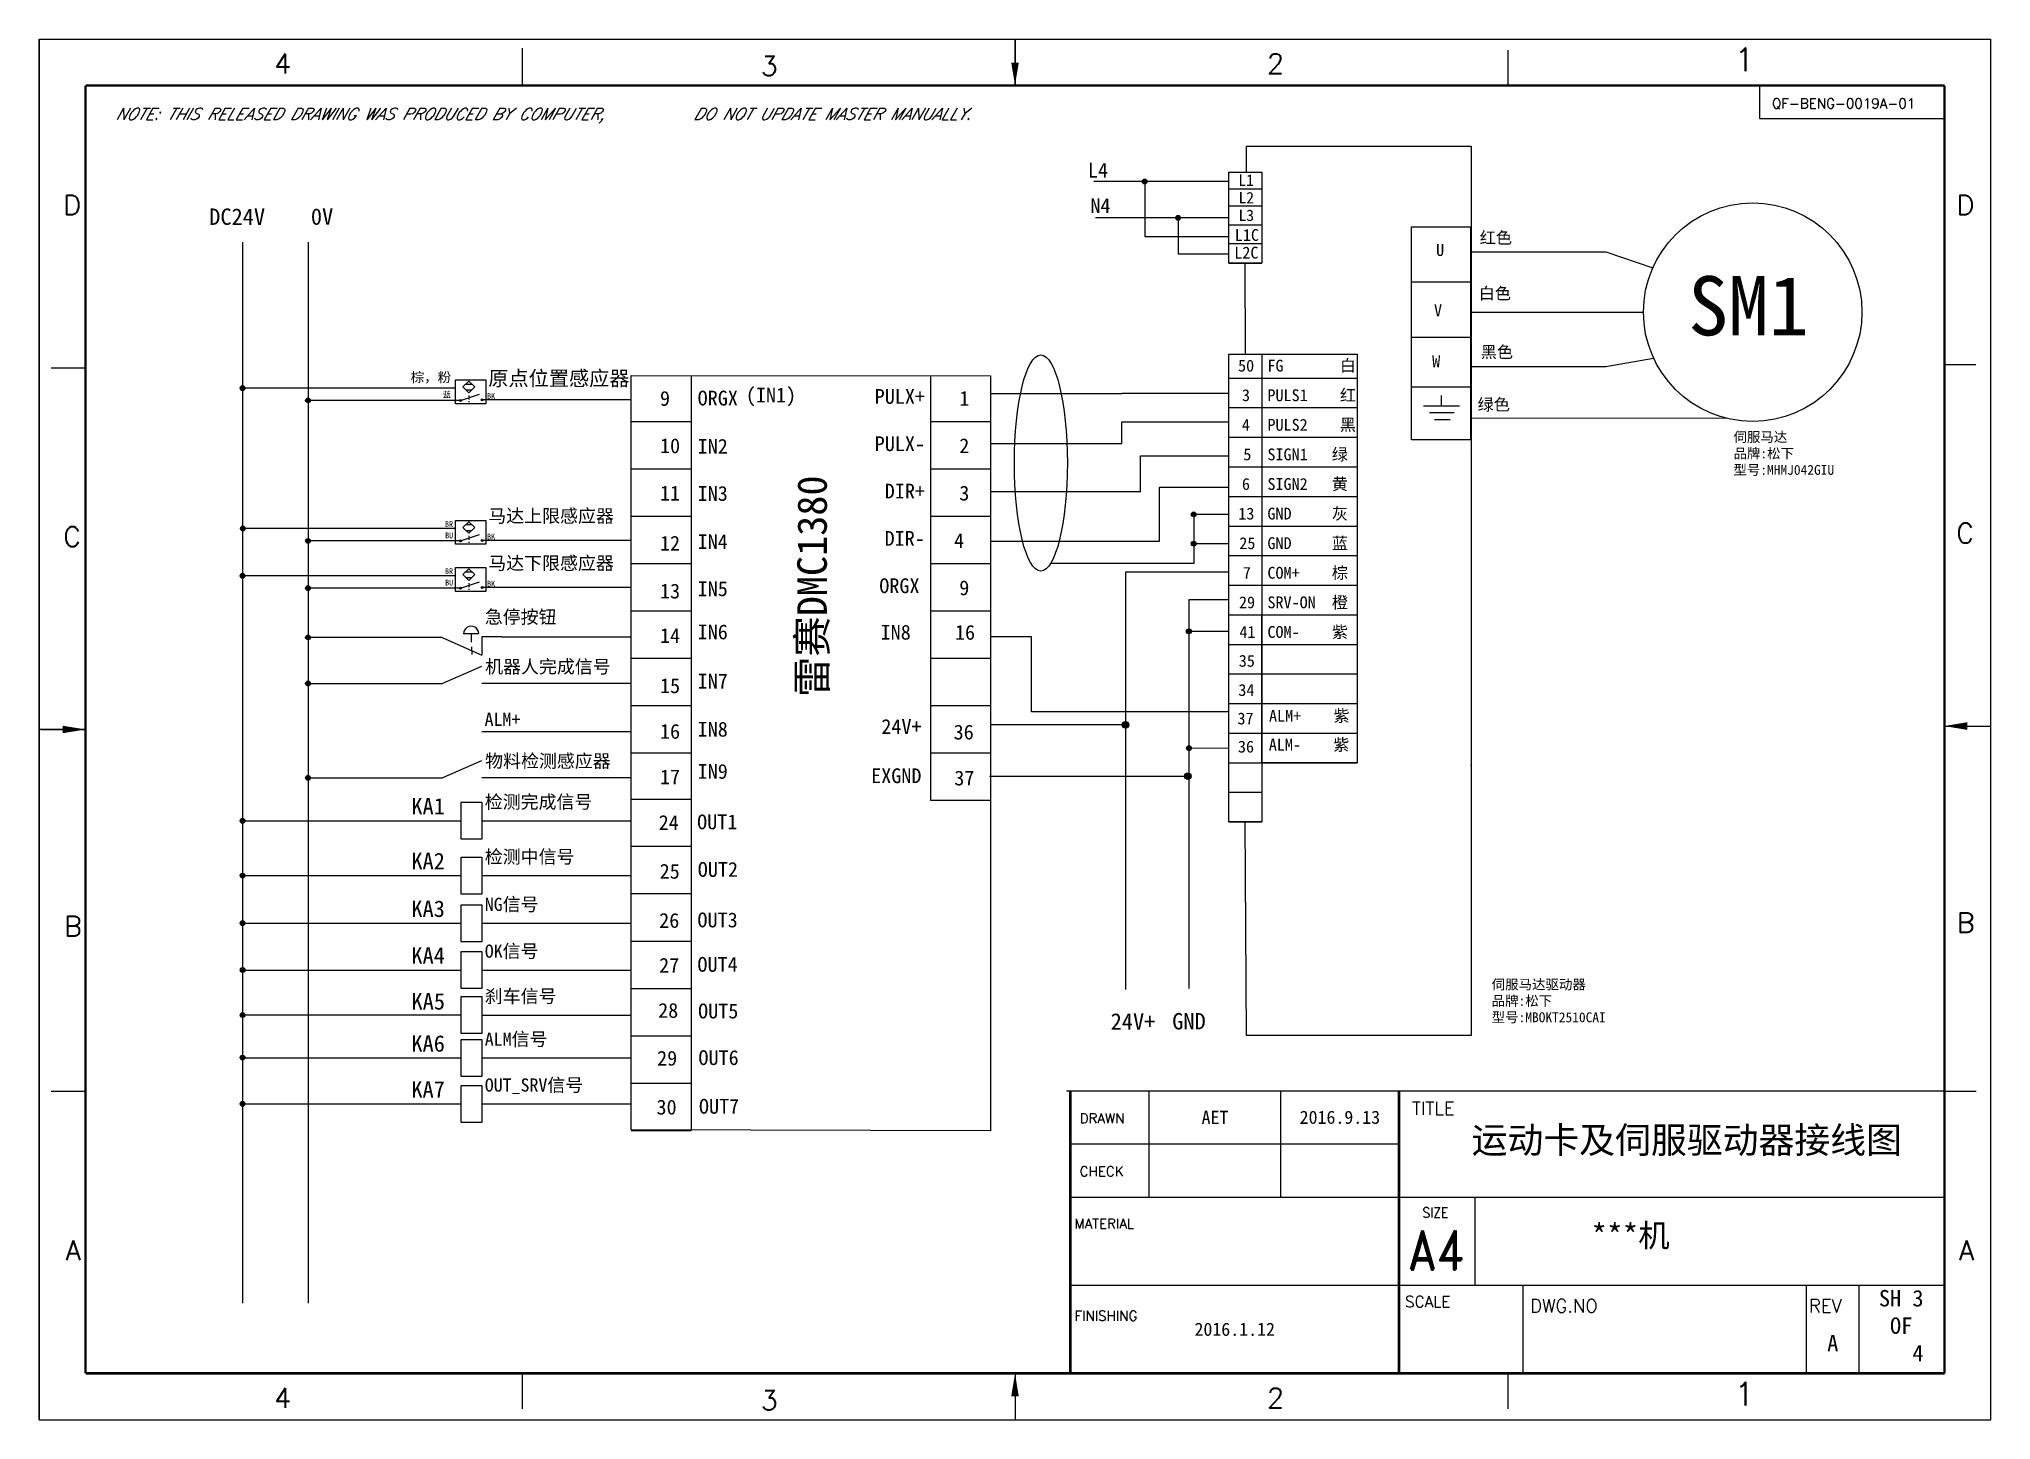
# Model space of a CAD drawing. Extents: x -1417 to 656, y -652 to 1340.
# Drawn here: x 13.1 to 310.1, y -369.7 to -159.7 of the extents above; entities that cross this region are included whole.
import ezdxf
from ezdxf.enums import TextEntityAlignment as Align

# ---------------------------------------------------------------- set-up
doc = ezdxf.new("R2010")
doc.units = 0
doc.header["$LTSCALE"] = 4
doc.layers.get('0').update_dxf_attribs({"linetype": 'CONTINUOUS'})
for name, color, linetype in [('DIM', 253, 'CONTINUOUS'), ('FRAME', 6, 'CONTINUOUS'), ('OUT', 7, 'CONTINUOUS'), ('SCREW', 3, 'CONTINUOUS')]:
    doc.layers.add(name, color=color, linetype=linetype)
doc.styles.add('DIMENSION', font='romans.shx')
doc.styles.add('ROMAND', font='romand')
doc.styles.get("Standard").update_dxf_attribs({"font": ''})
doc.styles.add('STANDARD2', font='SIMPLEX', dxfattribs={"oblique": 20})
doc.styles.add('STANDARD3', font='SIMPLEX', dxfattribs={"width": 0.8})
doc.styles.add('VERTICALBIGFONT', font='txt.shx', dxfattribs={"bigfont": 'bigfont.shx'})
doc.styles.get('Standard').set_extended_font_data('SimSun')
doc.dimstyles.get("Standard").update_dxf_attribs({"dimtxt": 2, "dimasz": 0.18, "dimexe": 0.18, "dimexo": 0.0625, "dimtad": 0, "dimtih": 1, "dimtoh": 1, "dimdec": 4, "dimdsep": 46, "dimlunit": 6, "dimtxsty": 'Standard', "dimcen": 0.09, "dimclrt": 3, "dimadec": 0, "dimazin": 0, "dimtfac": 1, "dimtdec": 4, "dimtofl": 0, "dimtmove": 0, "dimatfit": 3, "dimfxl": 0, "dimtolj": 1, "dimtzin": 0, "dimarcsym": 0})

msp = doc.modelspace()

# ---------------------------------------------------------------- texts
at = {"lineweight": -3}
for s, insert, char_height, width, attachment_point in [('L4', (172.68, -178.53), 2.25, 5.5522, 1), ('{\\fKaiTi_GB2312|b0|i0|c134|p49;L1}', (195.58, -180.31), 1.7331, 24.4613, 1), ('N4', (173.06, -183.92), 2.25, 5.5522, 1), ('{\\fKaiTi_GB2312|b0|i0|c134|p49;L2}', (195.6, -182.97), 1.7331, 24.4613, 1), ('DC24V', (38.98, -185.48), 2.5, 9.3085, 1), ('0V', (54.45, -185.46), 2.5, 9.3085, 1), ('{\\fKaiTi_GB2312|b0|i0|c134|p49;L3}', (195.6, -185.65), 1.7331, 24.4613, 1), ('{\\fKaiTi_GB2312|b0|i0|c134|p49;L1C}', (195.04, -188.61), 1.8, 25.4054, 1), ('{\\fKaiTi_GB2312|b0|i0|c134|p49;红色}', (232.3, -189.02), 1.8, 25.4054, 1), ('{\\fKaiTi_GB2312|b0|i0|c134|p49;L2C}', (194.96, -191.29), 1.8, 25.4054, 1), ('{\\fKaiTi_GB2312|b0|i0|c134|p49;U}', (225.66, -190.9), 1.8, 25.4054, 1), ('SM1', (264.02, -195.77), 9, 5.025, 1), ('{\\fKaiTi_GB2312|b0|i0|c134|p49;白色}', (232.14, -197.48), 1.8, 25.4054, 1), ('{\\fKaiTi_GB2312|b0|i0|c134|p49;V}', (225.34, -200.07), 1.8, 25.4054, 1), ('{\\fKaiTi_GB2312|b0|i0|c134|p49;W}', (225.06, -207.82), 1.8, 25.4054, 1), ('{\\fKaiTi_GB2312|b0|i0|c134|p49;黑色}', (232.45, -206.4), 1.8, 25.4054, 1), ('原点位置感应器', (81.45, -210.18), 2.25, 24.4485, 1), ('{\\fKaiTi_GB2312|b0|i0|c134|p49;50}', (195.53, -208.48), 1.8, 25.4054, 1), ('{\\fKaiTi_GB2312|b0|i0|c134|p49;FG       }白', (200, -208.48), 1.8, 25.4054, 1), ('{\\fSimSun|b0|i0|c134|p2;蓝}', (74.51, -213.34), 0.9, 4.9125, 1), ('{\\fSimSun|b0|i0|c134|p2;BK}', (81.26, -213.56), 0.9, 4.9125, 1), ('{\\fKaiTi_GB2312|b0|i0|c134|p49;9}', (107.57, -213.24), 2.25, 6.1435, 1), ('{\\fNSimSun|b0|i0|c134|p49;ORGX}', (113.3, -213.19), 2.25, 6.3096, 1), ('{\\fNSimSun|b0|i0|c134|p49;(IN1)}', (120.63, -212.73), 2.25, 6.3096, 1), ('{\\fNSimSun|b0|i0|c134|p49;PULX+}', (140.24, -212.93), 2.25, 6.3096, 1), ('{\\fKaiTi_GB2312|b0|i0|c134|p49;1}', (153.11, -213.24), 2.25, 6.1435, 1), ('{\\fKaiTi_GB2312|b0|i0|c134|p49;3}', (196.12, -212.98), 1.8, 25.4054, 1), ('{\\fKaiTi_GB2312|b0|i0|c134|p49;PULS1    }红', (200, -212.98), 1.8, 18.4289, 1), ('{\\fKaiTi_GB2312|b0|i0|c134|p49;绿色}', (231.98, -214.39), 1.8, 25.4054, 1), ('{\\fKaiTi_GB2312|b0|i0|c134|p49;4}', (196.11, -217.48), 1.8, 25.4054, 1), ('{\\fKaiTi_GB2312|b0|i0|c134|p49;PULS2    }黑{\\fKaiTi_GB2312|b0|i0|c134|p49;  }', (200, -217.48), 1.8, 18.0185, 1), ('{\\fKaiTi_GB2312|b0|i0|c134|p49;10}', (107.57, -220.44), 2.25, 6.1435, 1), ('{\\fNSimSun|b0|i0|c134|p49;IN2}', (113.3, -220.52), 2.25, 6.3096, 1), ('{\\fNSimSun|b0|i0|c134|p49;PULX-}', (140.24, -220.13), 2.25, 6.3096, 1), ('{\\fKaiTi_GB2312|b0|i0|c134|p49;2}', (153.11, -220.44), 2.25, 6.1435, 1), ('{\\fKaiTi_GB2312|b0|i0|c134|p49;5}', (196.33, -221.98), 1.8, 25.4054, 1), ('{\\fKaiTi_GB2312|b0|i0|c134|p49;SIGN1   绿}', (200, -221.98), 1.8, 25.4054, 1), ('{\\fKaiTi_GB2312|b0|i0|c134|p49;11}', (107.57, -227.64), 2.25, 6.1435, 1), ('{\\fNSimSun|b0|i0|c134|p49;IN3}', (113.3, -227.69), 2.25, 6.3096, 1), ('{\\fNSimSun|b0|i0|c134|p49;DIR+}', (141.77, -227.33), 2.25, 6.3096, 1), ('{\\fKaiTi_GB2312|b0|i0|c134|p49;3}', (153.11, -227.64), 2.25, 6.1435, 1), ('{\\fKaiTi_GB2312|b0|i0|c134|p49;6}', (196.12, -226.48), 1.8, 25.4054, 1), ('{\\fKaiTi_GB2312|b0|i0|c134|p49;SIGN2   黄}', (200, -226.48), 1.8, 25.4054, 1), ('马达上限感应器', (81.45, -231.23), 2, 24.4485, 1), ('{\\fKaiTi_GB2312|b0|i0|c134|p49;13}', (195.56, -230.98), 1.8, 25.4054, 1), ('{\\fKaiTi_GB2312|b0|i0|c134|p49;GND     灰}', (200, -230.98), 1.8, 25.4054, 1), ('{\\fSimSun|b0|i0|c134|p2;BR}', (74.86, -233.02), 0.9, 4.9125, 1), ('{\\fNSimSun|b0|i0|c134|p49;DIR-}', (141.75, -234.53), 2.25, 6.3096, 1), ('{\\fSimSun|b0|i0|c134|p2;BU}', (74.88, -234.75), 0.9, 4.9125, 1), ('{\\fSimSun|b0|i0|c134|p2;BK}', (81.26, -234.93), 0.9, 4.9125, 1), ('{\\fKaiTi_GB2312|b0|i0|c134|p49;12}', (107.57, -235.26), 2.25, 6.1435, 1), ('{\\fNSimSun|b0|i0|c134|p49;IN4}', (113.3, -235.02), 2.25, 6.3096, 1), ('{\\fKaiTi_GB2312|b0|i0|c134|p49;4}', (152.32, -234.85), 2.25, 6.1435, 1), ('{\\fKaiTi_GB2312|b0|i0|c134|p49;25}', (195.72, -235.48), 1.8, 25.4054, 1), ('{\\fKaiTi_GB2312|b0|i0|c134|p49;GND     蓝}', (200, -235.48), 1.8, 25.4054, 1), ('{\\fSimSun|b0|i0|c134|p2;BR}', (74.86, -240.19), 0.9, 4.9125, 1), ('马达下限感应器', (81.45, -238.41), 2, 24.4485, 1), ('{\\fKaiTi_GB2312|b0|i0|c134|p49;7}', (196.26, -239.98), 1.8, 25.4054, 1), ('{\\fKaiTi_GB2312|b0|i0|c134|p49;COM+    棕}', (200, -239.98), 1.8, 25.4054, 1), ('{\\fSimSun|b0|i0|c134|p2;BU}', (74.88, -241.92), 0.9, 4.9125, 1), ('{\\fSimSun|b0|i0|c134|p2;BK}', (81.26, -242.1), 0.9, 4.9125, 1), ('{\\fKaiTi_GB2312|b0|i0|c134|p49;13}', (107.57, -242.54), 2.25, 6.1435, 1), ('{\\fNSimSun|b0|i0|c134|p49;IN5}', (113.3, -242.19), 2.25, 6.3096, 1), ('{\\fNSimSun|b0|i0|c134|p49;ORGX}', (140.94, -241.73), 2.25, 6.3096, 1), ('{\\fKaiTi_GB2312|b0|i0|c134|p49;9}', (153.11, -242.04), 2.25, 6.1435, 1), ('{\\fKaiTi_GB2312|b0|i0|c134|p49;急停按钮}', (80.92, -246.59), 2, 14.5431, 1), ('{\\fKaiTi_GB2312|b0|i0|c134|p49;29}', (195.67, -244.48), 1.8, 25.4054, 1), ('{\\fKaiTi_GB2312|b0|i0|c134|p49;SRV-ON  橙   }', (200, -244.48), 1.8, 25.4054, 1), ('{\\fKaiTi_GB2312|b0|i0|c134|p49;14}', (107.57, -249.31), 2.25, 6.1435, 1), ('{\\fNSimSun|b0|i0|c134|p49;IN6}', (113.3, -248.75), 2.25, 6.3096, 1), ('{\\fNSimSun|b0|i0|c134|p49;IN8}', (141.14, -248.8), 2.25, 6.3096, 1), ('{\\fKaiTi_GB2312|b0|i0|c134|p49;16}', (152.45, -248.82), 2.25, 6.1435, 1), ('{\\fKaiTi_GB2312|b0|i0|c134|p49;41}', (195.73, -248.98), 1.8, 25.4054, 1), ('{\\fKaiTi_GB2312|b0|i0|c134|p49;COM-    紫}', (200, -248.98), 1.8, 25.4054, 1), ('机器人完成信号', (80.97, -254.15), 2, 21.1891, 1), ('{\\fKaiTi_GB2312|b0|i0|c134|p49;35}', (195.64, -253.37), 1.8, 25.4054, 1), ('{\\fKaiTi_GB2312|b0|i0|c134|p49;15}', (107.57, -256.93), 2.25, 6.1435, 1), ('{\\fNSimSun|b0|i0|c134|p49;IN7}', (113.3, -256.23), 2.25, 6.3096, 1), ('{\\fKaiTi_GB2312|b0|i0|c134|p49;34}', (195.57, -257.81), 1.8, 25.4054, 1), ('ALM+', (80.88, -262.16), 2, 21.1891, 1), ('{\\fKaiTi_GB2312|b0|i0|c134|p49;16}', (107.57, -263.87), 2.25, 6.1435, 1), ('{\\fNSimSun|b0|i0|c134|p49;IN8}', (113.3, -263.55), 2.25, 6.3096, 1), ('{\\fNSimSun|b0|i0|c134|p49;24V+}', (141.25, -263.14), 2.25, 6.3096, 1), ('{\\fKaiTi_GB2312|b0|i0|c134|p49;36}', (152.25, -263.98), 2.25, 6.1435, 1), ('{\\fKaiTi_GB2312|b0|i0|c134|p49;37}', (195.44, -262.14), 1.8, 25.4054, 1), ('{\\fKaiTi_GB2312|b0|i0|c134|p49;ALM+    }紫', (200.24, -261.73), 1.8, 25.4054, 1), ('{\\fKaiTi_GB2312|b0|i0|c134|p49;36}', (195.51, -266.42), 1.8, 25.4054, 1), ('{\\fKaiTi_GB2312|b0|i0|c134|p49;ALM-    }紫', (200.21, -266.12), 1.8, 25.4054, 1), ('物料检测感应器', (80.97, -268.5), 2, 21.1891, 1), ('{\\fNSimSun|b0|i0|c134|p49;IN9}', (113.3, -269.96), 2.25, 6.3096, 1), ('{\\fKaiTi_GB2312|b0|i0|c134|p49;17}', (107.57, -270.8), 2.25, 6.1435, 1), ('{\\fNSimSun|b0|i0|c134|p49;EXGND}', (139.7, -270.62), 2.25, 6.3096, 1), ('{\\fKaiTi_GB2312|b0|i0|c134|p49;37}', (152.35, -270.97), 2.25, 6.1435, 1), ('{\\fKaiTi_GB2312|b0|i0|c134|p49;KA1}', (69.74, -275.14), 2.5, 34.6036, 1), ('检测完成信号', (80.91, -274.72), 2, 34.6036, 1), ('{\\fKaiTi_GB2312|b0|i0|c134|p49;24}', (107.37, -277.74), 2.25, 6.1435, 1), ('{\\fNSimSun|b0|i0|c134|p49;OUT1}', (113.22, -277.64), 2.25, 6.3096, 1), ('{\\fKaiTi_GB2312|b0|i0|c134|p49;KA2}', (69.74, -283.47), 2.5, 34.6036, 1), ('检测中信号', (80.91, -283.06), 2, 34.6036, 1), ('{\\fNSimSun|b0|i0|c134|p49;OUT2}', (113.32, -284.87), 2.25, 6.3096, 1), ('{\\fKaiTi_GB2312|b0|i0|c134|p49;25}', (107.52, -285.15), 2.25, 6.1435, 1), ('{\\fKaiTi_GB2312|b0|i0|c134|p49;KA3}', (69.74, -290.72), 2.5, 34.6036, 1), ('NG信号', (80.91, -290.3), 2, 34.6036, 1), ('{\\fKaiTi_GB2312|b0|i0|c134|p49;26}', (107.45, -292.63), 2.25, 6.1435, 1), ('{\\fNSimSun|b0|i0|c134|p49;OUT3}', (113.27, -292.55), 2.25, 6.3096, 1), ('{\\fKaiTi_GB2312|b0|i0|c134|p49;KA4}', (69.74, -297.84), 2.5, 34.6036, 1), ('OK信号', (80.91, -297.42), 2, 34.6036, 1), ('{\\fKaiTi_GB2312|b0|i0|c134|p49;27}', (107.44, -299.45), 2.25, 6.1435, 1), ('{\\fNSimSun|b0|i0|c134|p49;OUT4}', (113.27, -299.31), 2.25, 6.3096, 1), ('{\\fKaiTi_GB2312|b0|i0|c134|p49;KA5}', (69.76, -304.81), 2.5, 34.6036, 1), ('刹车信号', (80.91, -304.27), 2, 34.6036, 1), ('{\\fKaiTi_GB2312|b0|i0|c134|p49;28}', (107.29, -306.31), 2.25, 6.1435, 1), ('{\\fNSimSun|b0|i0|c134|p49;OUT5}', (113.37, -306.4), 2.25, 6.3096, 1), ('{\\fNSimSun|b0|i0|c134|p49;24V+}', (176.14, -307.87), 2.5, 7.0107, 1), ('{\\fNSimSun|b0|i0|c134|p49;GND}', (185.51, -307.83), 2.5, 7.0107, 1), ('{\\fKaiTi_GB2312|b0|i0|c134|p49;KA6}', (69.74, -311.21), 2.5, 34.6036, 1), ('ALM信号', (80.91, -310.8), 2, 34.6036, 1), ('{\\fKaiTi_GB2312|b0|i0|c134|p49;29}', (107.13, -313.58), 2.25, 6.1435, 1), ('{\\fNSimSun|b0|i0|c134|p49;OUT6}', (113.42, -313.49), 2.25, 6.3096, 1), ('OUT_SRV信号', (80.91, -317.78), 2, 34.6036, 1), ('{\\fKaiTi_GB2312|b0|i0|c134|p49;KA7}', (69.74, -318.2), 2.5, 34.6036, 1), ('{\\fKaiTi_GB2312|b0|i0|c134|p49;30}', (107.04, -321.02), 2.25, 6.1435, 1), ('{\\fNSimSun|b0|i0|c134|p49;OUT7}', (113.5, -320.89), 2.25, 6.4651, 1), ('{\\fSimSun|b0|i0|c134|p2;AET}', (192.02, -323.7), 2, 20, 5), ('\\A1;2016.9.13', (211.02, -323.7), 2, 18, 5), ('{\\fSimHei|b0|i0|c134|p2;***机  }', (249.28, -339.91), 3.5, 55.6763, 1), ('{\\fSimSun|b0|i0|c134|p2;SH 3\\P OF\\P   4}', (293.03, -360.79), 2.5, 8.1055, 7), ('\\A1;{\\fSimSun|b0|i0|c134|p2;2016.1.12}', (195.02, -355.94), 2, 50, 5), ('{\\fSimSun|b0|i0|c134|p2;\\PA}', (286.02, -355.94), 2.5, 8, 5)]:
    msp.add_mtext(s, dxfattribs=dict(at, insert=insert, char_height=char_height, width=width, attachment_point=attachment_point))
at = {"lineweight": -3, "insert": (69.65, -210.39), "char_height": 1.5, "width": 7.3839, "attachment_point": 1, "style": 'ROMAND'}
msp.add_mtext('{\\fSTSong|b0|i0|c134|p2;棕，粉}', dxfattribs=at)
at = {"lineweight": -3, "insert": (128.46, -259.78), "char_height": 4.5, "width": 87.794, "attachment_point": 1, "rotation": 90}
msp.add_mtext('{\\fKaiTi_GB2312|b0|i0|c134|p49;雷赛DMC1380}', dxfattribs=at)
at = {"layer": 'DIM', "lineweight": -3, "insert": (276.77, -168.75), "char_height": 1.5, "width": 45.8534, "attachment_point": 1, "style": 'DIMENSION'}
msp.add_mtext('QF-BENG-0019A-01', dxfattribs=at)
at = {"layer": 'FRAME', "color": 253, "lineweight": -3, "style": 'DIMENSION'}
for s, height, p in [('4', 3, (48.86, -164.94)), ('3', 3, (122.91, -165.3)), ('2', 3, (199.95, -164.94)), ('1', 3.5, (271.09, -164.58)), ('D', 3, (16.77, -186.45)), ('D', 3, (304.84, -186.45)), ('C', 3, (16.77, -236.88)), ('C', 3, (304.79, -236.35)), ('B', 3, (16.89, -296.12)), ('B', 3, (304.91, -295.59)), ('DRAWN', 1.5, (171.43, -324.6)), ('DRAWN', 1.5, (171.43, -324.6)), ('TITLE', 2, (221.97, -323.32)), ('CHECK', 1.5, (171.43, -332.66)), ('CHECK', 1.5, (171.43, -332.66)), ('MATERIAL', 1.5, (170.64, -340.61)), ('A', 3, (17.13, -345.42)), ('A', 3, (305.2, -345.42)), ('FINISHING', 1.5, (170.64, -354.62)), ('SCALE', 1.7, (220.93, -352.57)), ('DWG.NO', 2, (239.97, -353.36)), ('REV', 2, (282.41, -353.36)), ('4', 3, (48.86, -367.87)), ('3', 3, (122.91, -368.23)), ('2', 3, (199.95, -367.87)), ('1', 3.5, (271.09, -367.51))]:
    msp.add_text(s, height=height, dxfattribs=at).set_placement(p)
at = {"layer": 'FRAME', "color": 253, "lineweight": -3, "insert": (231.07, -325.14), "char_height": 4, "width": 73.6503, "attachment_point": 1, "style": 'VERTICALBIGFONT'}
msp.add_mtext('{\\fSimSun|b0|i0|c134|p2;\\C7;运动卡及伺服驱动器接线图}', dxfattribs=at)
at = {"layer": 'OUT', "color": 253, "lineweight": -3, "style": 'STANDARD2', "oblique": 30}
for s, p in [('NOTE: THIS RELEASED DRAWING WAS PRODUCED BY COMPUTER,', (24.66, -171.98)), ('DO NOT UPDATE MASTER MANUALLY.', (112.6, -171.98))]:
    msp.add_text(s, height=1.7349, dxfattribs=at).set_placement(p)
at = {"layer": 'OUT', "color": 253, "lineweight": -3, "style": 'STANDARD3', "width": 0.9}
msp.add_text('SIZE', height=1.524, dxfattribs=at).set_placement((223.59, -338.95))
at = {"layer": 'OUT', "lineweight": -3, "style": 'ROMAND', "width": 0.782434}
msp.add_text('A4', height=5.952, dxfattribs=at).set_placement((221.47, -346.85), (229.9, -346.85), align=Align.FIT)
at = {"layer": 'SCREW', "color": 0, "char_height": 1.5, "width": 20.6664, "attachment_point": 1}
for s, insert in [('伺服马达\\P品牌:松下\\P型号:MHMJ042GIU', (270.91, -219.48)), ('伺服马达驱动器\\P品牌:松下\\P型号:MBOKT2510CAI', (234.12, -302.73))]:
    msp.add_mtext(s, dxfattribs=dict(at, insert=insert))

# ---------------------------------------------------------------- blocks, each defined once
blk = doc.blocks.new('DC2')
h = blk.add_hatch(color=0)
edge = h.paths.add_edge_path()
edge.add_arc((0, 0), 6.32, 0, 360)
blk.add_circle((0, 0), 6.32)

# ---------------------------------------------------------------- linework, layer by layer
at = {"lineweight": -3}
for p, q in [((194.14, -181.38), (173.59, -181.38)), ((181.32, -181.38), (181.32, -189.74)), ((194.22, -182.48), (199.03, -182.48)), ((194.14, -186.9), (173.86, -186.9)), ((186.4, -186.9), (186.4, -192.38)), ((194.22, -185.1), (199.03, -185.1)), ((181.32, -189.74), (194.14, -189.74)), ((194.22, -187.95), (199.03, -187.95)), ((44.06, -190.61), (44.06, -351.97)), ((54.02, -190.61), (54.02, -351.97)), ((186.4, -192.38), (194.14, -192.38)), ((194.14, -190.83), (199.13, -190.83)), ((230.89, -192.09), (251.49, -192.09)), ((251.49, -192.09), (258.64, -194.49)), ((194.14, -193.82), (199.13, -193.82)), ((221.94, -196.66), (230.89, -196.66)), ((230.89, -201.24), (257.21, -201.24)), ((221.94, -205.07), (230.89, -205.07)), ((230.89, -209.52), (251.49, -209.52)), ((251.49, -209.52), (258.75, -208.22)), ((76.47, -212.8), (44.06, -212.8)), ((77.22, -214.67), (80.12, -213.71)), ((77.56, -212.62), (78.47, -211.74)), ((78.47, -213.5), (77.56, -212.62)), ((78.02, -212.18), (78.93, -212.18)), ((78.02, -213.06), (78.93, -213.06)), ((78.47, -211.74), (79.39, -212.62)), ((79.39, -212.62), (78.47, -213.5)), ((112.3, -210.9), (112.3, -318.48)), ((148.75, -210.93), (148.75, -275.46)), ((194.14, -213.64), (177.84, -213.64)), ((194.14, -211.27), (199.13, -211.27)), ((194.14, -213.64), (194.14, -213.64)), ((221.94, -212.6), (230.89, -212.6)), ((77.22, -214.67), (54.02, -214.67)), ((78.47, -213.9), (78.47, -214.11)), ((78.47, -214.3), (78.47, -214.51)), ((78.47, -214.77), (78.47, -214.77)), ((78.47, -214.78), (78.47, -214.94)), ((103.21, -214.58), (80.51, -214.58)), ((194.14, -215.77), (199.13, -215.77)), ((226.47, -215.48), (226.47, -213.93)), ((103.21, -217.88), (112.3, -217.88)), ((148.75, -217.88), (157.84, -217.88)), ((177.84, -221.24), (177.84, -217.95)), ((177.84, -217.95), (194.14, -217.95)), ((230.89, -217.3), (269.89, -217.39)), ((157.84, -221.24), (177.84, -221.24)), ((194.14, -220.27), (199.13, -220.27)), ((230.89, -222.67), (230.89, -222.67)), ((103.21, -225.08), (112.3, -225.08)), ((148.75, -225.08), (157.84, -225.08)), ((180.7, -228.5), (180.7, -223.1)), ((180.7, -223.1), (194.14, -223.1)), ((194.14, -224.77), (199.13, -224.77)), ((157.84, -228.5), (180.7, -228.5)), ((183.59, -236.05), (183.59, -227.88)), ((183.59, -227.88), (194.14, -227.88)), ((194.14, -229.27), (199.13, -229.27)), ((76.47, -234.17), (44.06, -234.17)), ((77.56, -233.99), (78.47, -233.11)), ((78.47, -234.87), (77.56, -233.99)), ((78.02, -233.55), (78.93, -233.55)), ((78.02, -234.43), (78.93, -234.43)), ((78.47, -233.11), (79.39, -233.99)), ((79.39, -233.99), (78.47, -234.87)), ((103.21, -232.28), (112.3, -232.28)), ((148.75, -232.28), (157.84, -232.28)), ((194.14, -232), (188.78, -232)), ((188.78, -232), (188.78, -239.47)), ((194.14, -233.77), (199.13, -233.77)), ((77.22, -236.04), (54.02, -236.04)), ((77.22, -236.04), (80.12, -235.08)), ((78.47, -235.27), (78.47, -235.49)), ((78.47, -235.67), (78.47, -235.89)), ((78.47, -236.15), (78.47, -236.15)), ((78.47, -236.16), (78.47, -236.31)), ((103.21, -235.96), (80.51, -235.96)), ((157.84, -236.05), (177.69, -236.05)), ((177.69, -236.05), (183.59, -236.05)), ((194.14, -236.46), (188.78, -236.46)), ((77.56, -241.16), (78.47, -240.28)), ((78.47, -240.28), (79.39, -241.16)), ((103.21, -239.48), (112.3, -239.48)), ((148.75, -239.48), (157.84, -239.48)), ((188.78, -239.47), (167.01, -239.47)), ((194.14, -238.27), (199.13, -238.27)), ((76.47, -241.34), (44.06, -241.34)), ((77.22, -243.22), (54.02, -243.22)), ((77.22, -243.22), (80.12, -242.26)), ((78.47, -242.04), (77.56, -241.16)), ((78.02, -240.72), (78.93, -240.72)), ((78.02, -241.6), (78.93, -241.6)), ((79.39, -241.16), (78.47, -242.04)), ((78.47, -242.44), (78.47, -242.66)), ((78.47, -242.84), (78.47, -243.06)), ((78.47, -243.32), (78.47, -243.32)), ((78.47, -243.33), (78.47, -243.48)), ((103.21, -243.13), (80.51, -243.13)), ((178.4, -240.78), (178.4, -264.02)), ((194.14, -240.78), (184.48, -240.78)), ((194.14, -242.77), (199.13, -242.77)), ((188.04, -244.98), (188.04, -304.08)), ((194.14, -244.98), (190.02, -244.98)), ((103.21, -246.68), (112.3, -246.68)), ((148.75, -246.68), (157.84, -246.68)), ((194.14, -247.27), (199.13, -247.27)), ((77.69, -250.14), (79.99, -250.14)), ((78.91, -251.45), (78.91, -250.14)), ((80.44, -251.75), (80.44, -253.41)), ((83.52, -250.62), (103.21, -250.62)), ((194.14, -249.79), (190.02, -249.79)), ((194.14, -251.77), (199.13, -251.77)), ((103.21, -253.88), (112.3, -253.88)), ((148.75, -253.88), (157.84, -253.88)), ((194.14, -256.27), (199.13, -256.27)), ((103.21, -261.08), (112.3, -261.08)), ((148.75, -261.08), (157.84, -261.08)), ((194.14, -260.77), (199.13, -260.77)), ((178.4, -264.02), (178.4, -304.25)), ((194.14, -265.27), (199.13, -265.27)), ((103.21, -268.28), (112.3, -268.28)), ((148.75, -268.28), (157.84, -268.28)), ((194.14, -267.58), (188.04, -267.57)), ((194.14, -269.77), (199.13, -269.77)), ((148.75, -275.48), (157.84, -275.48)), ((194.14, -274.27), (199.13, -274.27)), ((44.06, -278.6), (77.32, -278.6)), ((80.44, -278.6), (103.21, -278.6)), ((194.14, -278.77), (199.13, -278.77)), ((103.21, -282.48), (112.3, -282.48)), ((44.06, -286.93), (77.32, -286.93)), ((80.44, -286.93), (103.21, -286.93)), ((103.21, -289.68), (112.3, -289.68)), ((44.06, -294.17), (77.32, -294.17)), ((80.44, -294.17), (103.21, -294.17)), ((103.21, -296.88), (112.3, -296.88)), ((44.06, -301.29), (77.32, -301.29)), ((80.44, -301.29), (103.21, -301.29)), ((103.21, -304.08), (112.3, -304.08)), ((80.44, -308.14), (103.21, -308.14)), ((103.21, -311.28), (112.3, -311.28)), ((44.06, -314.67), (77.32, -314.67)), ((80.44, -314.67), (103.21, -314.67)), ((103.21, -318.48), (112.3, -318.48)), ((44.06, -321.65), (77.32, -321.65)), ((80.44, -321.65), (103.21, -321.65)), ((103.21, -325.68), (112.3, -325.68))]:
    msp.add_line(p, q, dxfattribs=at)
at = {"color": 0, "lineweight": -3}
for p, q in [((157.84, -213.64), (177.84, -213.64)), ((223.72, -215.48), (229.23, -215.48)), ((224.68, -216.53), (228.43, -216.53)), ((225.41, -217.58), (227.82, -217.58))]:
    msp.add_line(p, q, dxfattribs=at)
for p, q in [((74.45, -250.71), (54.02, -250.71)), ((78.91, -252.12), (78.93, -253.31)), ((164.12, -250.64), (157.84, -250.64)), ((164.12, -262.04), (164.12, -250.64)), ((74.45, -257.72), (80.44, -255.09)), ((54.02, -257.72), (74.45, -257.72)), ((103.21, -257.72), (80.44, -257.72)), ((194.14, -262.04), (164.12, -262.04)), ((103.21, -265.09), (80.44, -265.09)), ((74.45, -272.07), (80.44, -269.44)), ((54.02, -272.07), (74.45, -272.07)), ((103.21, -272.07), (80.44, -272.07)), ((112.3, -275.38), (103.21, -275.38)), ((77.32, -308.14), (44.06, -308.14)), ((112.3, -318.48), (112.3, -325.68))]:
    msp.add_line(p, q)
at = {"lineweight": -3}
for points in [[(196.81, -179.98), (196.81, -176.01), (231.02, -176.01), (231.02, -311.23), (196.81, -311.23), (196.63, -278.77)], [(196.64, -207.65), (196.63, -193.82)], [(199.13, -207.65), (213.63, -207.65), (213.63, -269.77), (199.13, -269.77), (199.13, -247.27), (213.63, -247.27)], [(199.13, -211.27), (213.57, -211.27)], [(199.13, -215.77), (213.63, -215.77)], [(199.13, -220.27), (213.63, -220.27)], [(199.13, -224.77), (213.63, -224.77)], [(199.13, -229.27), (213.63, -229.27)], [(199.13, -233.77), (213.63, -233.77)], [(199.13, -238.27), (213.63, -238.27)], [(184.48, -240.78), (178.4, -240.78)], [(199.13, -242.77), (213.63, -242.77)], [(190.02, -244.98), (188.04, -244.98)], [(74.45, -250.71), (80.44, -253.41)], [(83.52, -250.62), (80.44, -250.62), (80.44, -252.58)], [(190.02, -249.79), (187.67, -249.79)], [(199.13, -251.77), (213.63, -251.77)], [(199.13, -256.27), (213.63, -256.27)], [(199.13, -260.77), (213.63, -260.77)], [(178.4, -264.02), (157.84, -264.02)], [(199.13, -265.27), (213.63, -265.27)], [(199.13, -269.77), (213.63, -269.77)], [(230.91, -270.16), (231.02, -270.16)], [(157.7, -271.82), (188.04, -271.82)], [(230.94, -281.33), (231.02, -281.33)]]:
    msp.add_lwpolyline(points, dxfattribs=at)
for points in [[(194.14, -179.98), (199.13, -179.98), (199.13, -193.82), (194.14, -193.82)], [(221.94, -188.25), (230.89, -188.25), (230.89, -220.66), (221.94, -220.66)], [(194.14, -207.65), (199.13, -207.65), (199.13, -278.77), (194.14, -278.77)], [(76.47, -211.55), (81.07, -211.55), (81.07, -215.17), (76.47, -215.17)], [(103.21, -210.9), (157.84, -210.93), (157.84, -325.74), (103.21, -325.62)], [(76.47, -232.92), (81.07, -232.92), (81.07, -236.54), (76.47, -236.54)], [(76.47, -240.09), (81.07, -240.09), (81.07, -243.71), (76.47, -243.71)], [(77.32, -275.78), (80.44, -275.78), (80.44, -281.41), (77.32, -281.41)], [(77.32, -284.12), (80.44, -284.12), (80.44, -289.74), (77.32, -289.74)], [(77.32, -291.36), (80.44, -291.36), (80.44, -296.99), (77.32, -296.99)], [(77.32, -298.48), (80.44, -298.48), (80.44, -304.1), (77.32, -304.1)], [(77.32, -305.33), (80.44, -305.33), (80.44, -310.95), (77.32, -310.95)], [(77.32, -311.86), (80.44, -311.86), (80.44, -317.48), (77.32, -317.48)], [(77.32, -318.84), (80.44, -318.84), (80.44, -324.46), (77.32, -324.46)]]:
    msp.add_lwpolyline(points, close=True, dxfattribs=at)
for centre, radius in [((273.83, -201.24), 16.62), ((77.22, -214.67), 0.159), ((80.51, -214.58), 0.159), ((77.22, -236.04), 0.159), ((80.51, -235.96), 0.159), ((77.22, -243.22), 0.159), ((80.51, -243.13), 0.159), ((178.4, -264.02), 0.5), ((187.9, -271.82), 0.5)]:
    msp.add_circle(centre, radius, dxfattribs=at)
msp.add_arc((78.84, -250.15), 1.15, 0.7603, 180.7833, dxfattribs=at)
msp.add_ellipse((165.52, -224.18), major_axis=(0, 16.44), ratio=0.245334, dxfattribs=at)
at = {"layer": 'DIM', "lineweight": -3}
for p, q in [((246.72, -166.78), (303.02, -166.78)), ((274.87, -166.78), (274.87, -171.78)), ((274.87, -171.78), (303.02, -171.78))]:
    msp.add_line(p, q, dxfattribs=at)
at = {"layer": 'FRAME', "color": 253, "lineweight": -3}
for p, q in [((13.09, -159.71), (310.09, -159.71)), ((13.09, -159.71), (310.09, -159.71)), ((13.09, -369.71), (13.09, -159.71)), ((13.09, -159.71), (13.09, -369.71)), ((161.59, -159.71), (161.59, -166.78)), ((310.09, -369.71), (310.09, -159.71)), ((86.59, -161.1), (86.59, -166.78)), ((236.59, -161.38), (236.59, -166.78)), ((14.95, -209.71), (20.16, -209.71)), ((302.97, -209.19), (307.81, -209.19)), ((302.97, -264.19), (310.04, -264.19)), ((13.4, -264.71), (20.16, -264.71)), ((14.95, -319.71), (20.16, -319.71)), ((182.02, -335.86), (182.02, -319.64)), ((182.02, -335.86), (182.02, -319.64)), ((202.02, -335.86), (202.02, -319.64)), ((202.02, -335.86), (202.02, -319.64)), ((303.02, -319.71), (307.86, -319.71)), ((170.02, -327.75), (220.02, -327.75)), ((170.02, -327.75), (220.02, -327.75)), ((170.02, -335.86), (220.02, -335.86)), ((220.02, -335.86), (303.02, -335.86)), ((220.02, -335.86), (303.02, -335.86)), ((231.62, -349.23), (231.62, -335.86)), ((170.02, -349.23), (220.02, -349.23)), ((170.02, -349.23), (220.02, -349.23)), ((220.02, -349.23), (303.02, -349.23)), ((238.85, -349.23), (238.85, -362.64)), ((282.02, -362.64), (282.02, -349.23)), ((290.02, -362.64), (290.02, -349.23)), ((282.02, -362.64), (282.02, -352.64)), ((290.02, -362.64), (290.02, -352.64)), ((86.59, -362.64), (86.59, -368.05)), ((161.59, -362.64), (161.59, -369.71)), ((236.59, -362.64), (236.59, -368.05)), ((13.09, -369.71), (310.09, -369.71))]:
    msp.add_line(p, q, dxfattribs=at)
at = {"layer": 'FRAME', "lineweight": -3}
for p, q in [((169.4, -319.64), (303.02, -319.64)), ((170.02, -319.64), (170.02, -362.64)), ((220.02, -319.64), (220.02, -362.64))]:
    msp.add_line(p, q, dxfattribs=at)
for points in [[(303.02, -166.78, 0.4, 0.4, 0), (20.16, -166.78, 0.4, 0.4, 0)], [(20.16, -166.78, 0.4, 0.4, 0), (20.16, -362.64, 0.4, 0.4, 0)], [(303.02, -166.78, 0.4, 0.4, 0), (303.02, -362.64, 0.4, 0.4, 0)], [(170.02, -319.64, 0.4, 0.4, 0), (170.02, -362.64, 0.4, 0.4, 0)], [(220.02, -319.64, 0.4, 0.4, 0), (220.02, -362.64, 0.4, 0.4, 0)], [(20.16, -362.64, 0.4, 0.4, 0), (303.02, -362.64, 0.4, 0.4, 0)]]:
    msp.add_lwpolyline(points, format="xyseb", dxfattribs=at)

# ---------------------------------------------------------------- block references
at = {"color": 0, "lineweight": -3, "xscale": 0.05824512402688242, "yscale": 0.05824512402359971, "zscale": 0.05824512402512085}
for p in [(181.32, -181.38), (186.4, -186.9), (44.06, -212.8), (54.02, -214.67), (188.78, -232), (44.11, -234.15), (54.02, -236.04), (188.78, -236.46), (44.06, -241.34), (54.02, -243.22), (188.04, -249.79), (54.02, -250.71), (54.02, -257.72), (178.4, -264.02), (188.07, -267.55), (54.02, -272.07), (187.9, -271.82), (44.06, -278.6), (44.06, -286.93), (44.06, -294.17), (44.06, -301.29), (44.06, -308.14), (44.06, -314.61), (44.06, -321.65)]:
    msp.add_blockref('DC2', p, dxfattribs=at)

msp.set_redraw_order([(e.dxf.handle, doc.entitydb.next_handle()) for e in msp.query("TEXT MTEXT ATTDEF DIMENSION ARC_DIMENSION")])  # texts and dimensions are drawn at this point

# ---------------------------------------------------------------- leaders
at = {"color": 253, "lineweight": -3}
for points in [[(161.59, -166.78), (161.59, -159.71)], [(20.16, -264.71), (13.09, -264.71)], [(302.97, -264.19), (310.04, -264.19)], [(161.59, -362.64), (161.59, -369.71)]]:
    msp.add_leader(points, dimstyle='Standard', override={"dimtxt": 2.5, "dimasz": 3.5, "dimexe": 1.5, "dimexo": 1, "dimgap": 1, "dimtih": 0, "dimtoh": 0, "dimdec": 1, "dimcen": 0, "dimclrd": 253, "dimclre": 253, "dimclrt": 171, "dimtfac": 0.8, "dimtofl": 1, "dimtzin": 8}, dxfattribs=at)

doc.saveas('drawing.dxf')
